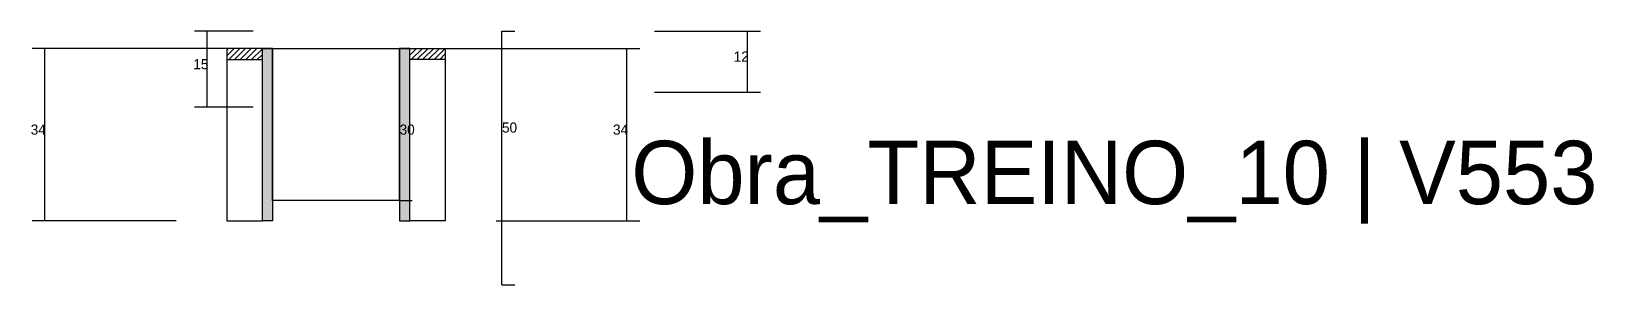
# Model space of a CAD drawing. Header units: metres. Extents: x -2848 to 21926, y -45195 to 1016.
# Drawn here: x 15764 to 16379, y -23242 to -23142 of the extents above; entities that cross this region are included whole.
import ezdxf

# ---------------------------------------------------------------- set-up
doc = ezdxf.new("R2010")
doc.units = ezdxf.units.M
for name, color, linetype in [('CONCRETO', 251, 'Continuous'), ('COTA', 4, 'Continuous'), ('Cota Seção (2x)', 4, 'Continuous'), ('Hachura', 253, 'Continuous'), ('LABEL_ID', 3, 'Continuous'), ('Madeira', 126, 'Continuous'), ('Painéis', 200, 'Continuous')]:
    doc.layers.add(name, color=color, linetype=linetype)

msp = doc.modelspace()

# ---------------------------------------------------------------- texts
at = {"layer": 'COTA'}
for s, p in [('12', (16040.3, -23153.8)), ('15', (15827.6, -23156.8)), ('34', (15763.6, -23182.6)), ('34', (15992.8, -23182.6))]:
    msp.add_text(s, height=4, dxfattribs=at).set_placement(p)
at = {"layer": 'Cota Seção (2x)'}
for s, p in [('30', (15908.8, -23182.6)), ('50', (15949.1, -23181.8))]:
    msp.add_text(s, height=4, dxfattribs=at).set_placement(p)
at = {"layer": 'LABEL_ID'}
msp.add_text('Obra_TREINO_10 | V553', height=25, dxfattribs=at).set_placement((16000, -23210))

# ---------------------------------------------------------------- hatches: boundary and pattern name
at = {"layer": 'Hachura'}
h = msp.add_hatch(dxfattribs=at)
h.set_pattern_fill('ANSI31', scale=0.5)
h.paths.add_polyline_path([(15854.8, -23153), (15854.8, -23148.6), (15854.8, -23148.6), (15840.8, -23148.6), (15840.8, -23148.6), (15840.8, -23153), (15840.8, -23153), (15854.8, -23153)])
h = msp.add_hatch(color=8, dxfattribs=at)
h.dxf.hatch_style = 1
h.paths.add_polyline_path([(15854.8, -23148.6), (15858.8, -23148.6), (15858.8, -23148.6), (15858.8, -23216.6), (15858.8, -23216.6), (15854.8, -23216.6), (15854.8, -23216.6), (15854.8, -23148.6)])
h = msp.add_hatch(color=8, dxfattribs=at)
h.dxf.hatch_style = 1
h.paths.add_polyline_path([(15912.8, -23148.6), (15908.8, -23148.6), (15908.8, -23148.6), (15908.8, -23216.6), (15908.8, -23216.6), (15912.8, -23216.6), (15912.8, -23216.6), (15912.8, -23148.6)])
h = msp.add_hatch(dxfattribs=at)
h.set_pattern_fill('ANSI31', scale=0.5)
h.paths.add_polyline_path([(15912.8, -23153), (15912.8, -23148.6), (15912.8, -23148.6), (15926.8, -23148.6), (15926.8, -23148.6), (15926.8, -23153), (15926.8, -23153), (15912.8, -23153)])

# ---------------------------------------------------------------- linework, layer by layer
at = {"layer": 'CONCRETO'}
msp.add_lwpolyline([(15858.8, -23148.6), (15858.8, -23148.6), (15858.8, -23148.6), (15858.8, -23148.6), (15908.8, -23148.6), (15908.8, -23148.6), (15908.8, -23148.6), (15908.8, -23208.6), (15858.8, -23208.6), (15858.8, -23148.6)], close=True, dxfattribs=at)
at = {"layer": 'COTA'}
for p, q in [((15851.1, -23141.8), (15828.1, -23141.8)), ((15833.1, -23171.8), (15833.1, -23141.8)), ((16009.1, -23141.8), (16050.8, -23141.8)), ((16045.8, -23165.8), (16045.8, -23141.8)), ((15858.8, -23148.6), (15764.1, -23148.6)), ((15769.1, -23216.6), (15769.1, -23148.6)), ((15926.8, -23148.6), (16003.3, -23148.6)), ((15998.3, -23216.6), (15998.3, -23148.6)), ((16009.1, -23165.8), (16050.8, -23165.8)), ((15851.1, -23171.8), (15828.1, -23171.8)), ((15820.8, -23216.6), (15764.1, -23216.6)), ((15946.8, -23216.6), (16003.3, -23216.6))]:
    msp.add_line(p, q, dxfattribs=at)
at = {"layer": 'Cota Seção (2x)'}
for p, q in [((15949.1, -23241.8), (15949.1, -23141.8)), ((15949.1, -23141.8), (15954.1, -23141.8)), ((15908.8, -23208.6), (15908.8, -23148.6)), ((15908.8, -23148.6), (15913.8, -23148.6)), ((15908.8, -23208.6), (15913.8, -23208.6)), ((15949.1, -23241.8), (15954.1, -23241.8))]:
    msp.add_line(p, q, dxfattribs=at)
at = {"layer": 'Madeira'}
for points in [[(15854.8, -23153), (15854.8, -23148.6), (15840.8, -23148.6), (15840.8, -23153)], [(15854.8, -23148.6), (15840.8, -23148.6), (15840.8, -23216.6), (15854.8, -23216.6)], [(15912.8, -23153), (15912.8, -23148.6), (15926.8, -23148.6), (15926.8, -23153)], [(15912.8, -23148.6), (15926.8, -23148.6), (15926.8, -23216.6), (15912.8, -23216.6)]]:
    msp.add_lwpolyline(points, close=True, dxfattribs=at)
at = {"layer": 'Painéis'}
for points in [[(15854.8, -23148.6), (15858.8, -23148.6), (15858.8, -23216.6), (15854.8, -23216.6)], [(15912.8, -23148.6), (15908.8, -23148.6), (15908.8, -23216.6), (15912.8, -23216.6)]]:
    msp.add_lwpolyline(points, close=True, dxfattribs=at)

msp.set_redraw_order([(e.dxf.handle, doc.entitydb.next_handle()) for e in msp.query("TEXT MTEXT ATTDEF DIMENSION ARC_DIMENSION")])  # texts and dimensions are drawn at this point

doc.saveas('drawing.dxf')
